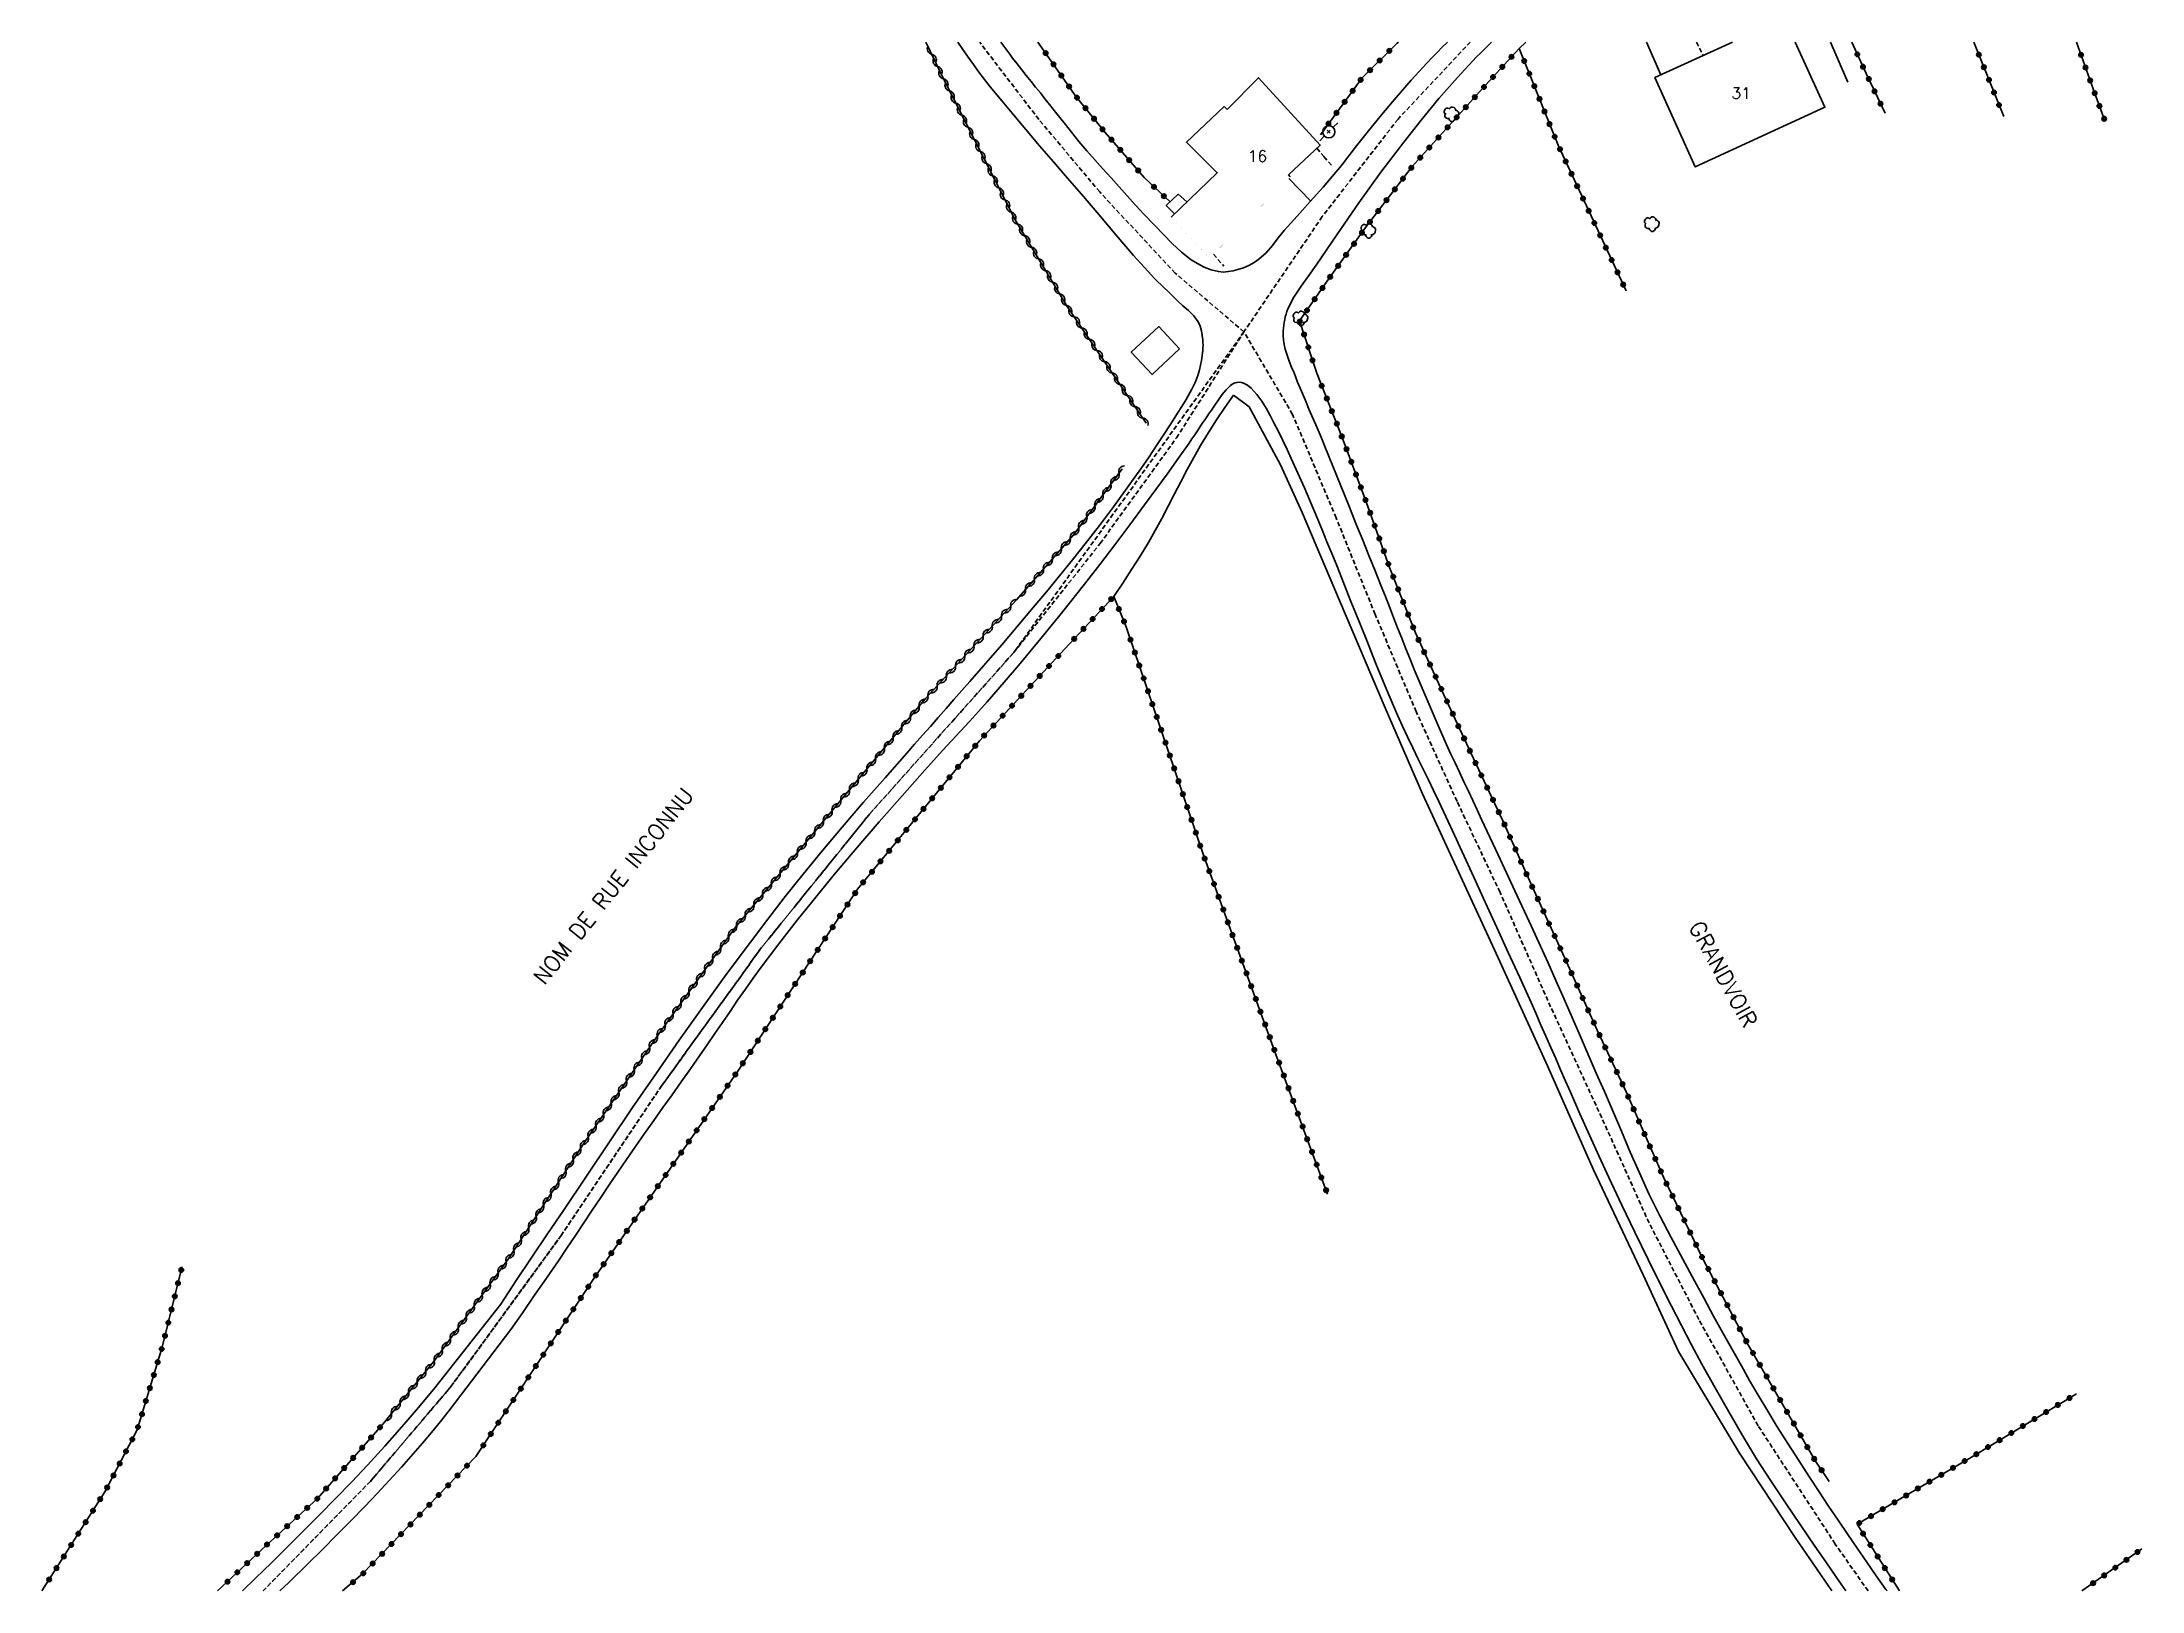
# Model space of a CAD drawing. Header units: millimetres. Extents: x 221515 to 222000, y 61000 to 61848.
# Drawn here: x 221705.3 to 221937.2, y 61000 to 61171 of the extents above; entities that cross this region are included whole.
import ezdxf
from ezdxf.enums import TextEntityAlignment as Align

# ---------------------------------------------------------------- set-up
doc = ezdxf.new("R2010")
doc.units = ezdxf.units.MM
doc.linetypes.add('DASHED', pattern=[0.75, 0.5, -0.25])
doc.layers.get('0').update_dxf_attribs({"linetype": 'CONTINUOUS'})
for name, color, linetype in [('W0001', 6, 'DASHED'), ('W0008', 7, 'CONTINUOUS'), ('W0017', 7, 'CONTINUOUS'), ('W0101', 7, 'CONTINUOUS'), ('W0104', 1, 'CONTINUOUS'), ('W0112', 1, 'DASHED'), ('W0211', 2, 'CONTINUOUS'), ('W0300', 7, 'CONTINUOUS'), ('W0310', 3, 'CONTINUOUS'), ('W0322', 7, 'CONTINUOUS'), ('W0323', 7, 'CONTINUOUS'), ('W0330', 7, 'CONTINUOUS'), ('W0473', 7, 'CONTINUOUS'), ('W0989', 7, 'CONTINUOUS'), ('W0991', 7, 'CONTINUOUS')]:
    doc.layers.add(name, color=color, linetype=linetype)
doc.styles.get("Standard").update_dxf_attribs({"font": 'romans.shx', "width": 0.85})

msp = doc.modelspace()

# ---------------------------------------------------------------- texts
at = {"layer": 'W0989'}
for s, rotation, p in [('NOM DE RUE INCONNU', 51.705, (221768.35, 61077.83)), ('GRANDVOIR', 298.6378, (221890.92, 61068.09))]:
    msp.add_text(s, height=1.75, rotation=rotation, dxfattribs=at).set_placement(p, align=Align.MIDDLE_CENTER)
at = {"layer": 'W0991'}
for s, p in [('31', (221892.89, 61165.36)), ('16', (221839.47, 61158.4))]:
    msp.add_text(s, height=1.25, dxfattribs=at).set_placement(p, align=Align.MIDDLE_CENTER)

# ---------------------------------------------------------------- blocks, each defined once
blk = doc.blocks.new('T473')
for p, q in [((-0.166667, 0.166667), (0.166667, -0.166667)), ((-0.166667, -0.166667), (0.166667, 0.166667)), ((0.500001, 0.500001), (1.000002, 1.000002)), ((-1.000002, -1.000002), (-0.500001, -0.500001))]:
    blk.add_line(p, q)
blk.add_ellipse((0, 0), major_axis=(0.471405, 0.471405), ratio=1, start_param=5.4977871438, end_param=11.780972451)
blk = doc.blocks.new('T300')
for p, q in [((-0.8, 0.51), (-0.86, 0.34)), ((-0.86, 0.34), (-0.86, 0.17)), ((-0.86, 0.17), (-0.74, 0.06)), ((-0.69, 0.63), (-0.8, 0.51)), ((-0.8, -0.06), (-0.74, 0.06)), ((-0.74, 0.06), (-0.69, 0.11)), ((-0.57, 0.69), (-0.69, 0.63)), ((-0.46, 0.69), (-0.57, 0.69)), ((-0.29, 0.63), (-0.46, 0.69)), ((-0.29, 0.63), (-0.17, 0.74)), ((-0.23, 0.57), (-0.29, 0.63)), ((-0.17, 0.74), (-0.06, 0.8)), ((-0.06, 0.8), (0.06, 0.8)), ((0.06, 0.8), (0.23, 0.74)), ((0.23, 0.74), (0.34, 0.63)), ((0.34, 0.63), (0.4, 0.51)), ((0.46, 0.46), (0.34, 0.46)), ((0.4, 0.51), (0.4, 0.46)), ((0.57, 0.4), (0.46, 0.46)), ((0.57, 0.4), (0.69, 0.29)), ((0.69, 0.29), (0.74, 0.17)), ((0.74, 0.06), (0.69, -0.17)), ((0.74, 0.17), (0.74, 0.06)), ((-0.8, -0.17), (-0.8, -0.06)), ((-0.8, -0.23), (-0.8, -0.17)), ((-0.74, -0.34), (-0.8, -0.23)), ((-0.69, -0.4), (-0.74, -0.34)), ((-0.51, -0.46), (-0.69, -0.4)), ((-0.4, -0.46), (-0.51, -0.46)), ((-0.4, -0.46), (-0.34, -0.46)), ((-0.34, -0.46), (-0.34, -0.4)), ((-0.34, -0.51), (-0.34, -0.46)), ((-0.29, -0.63), (-0.34, -0.51)), ((-0.17, -0.74), (-0.29, -0.63)), ((-0.06, -0.8), (-0.17, -0.74)), ((0.06, -0.8), (-0.06, -0.8)), ((0.17, -0.74), (0.06, -0.8)), ((0.23, -0.69), (0.17, -0.74)), ((0.29, -0.46), (0.23, -0.46)), ((0.29, -0.63), (0.23, -0.69)), ((0.46, -0.4), (0.29, -0.46)), ((0.34, -0.51), (0.29, -0.63)), ((0.34, -0.51), (0.34, -0.46)), ((0.57, -0.34), (0.46, -0.4)), ((0.63, -0.29), (0.57, -0.34)), ((0.69, -0.17), (0.63, -0.29))]:
    blk.add_line(p, q)
blk = doc.blocks.new('t323o')
at = {"color": 0, "linetype": 'Continuous'}
for radius in [0.25, 0.15]:
    blk.add_circle((0, 0), radius, dxfattribs=at)
blk = doc.blocks.new('t310o')
at = {"color": 0, "linetype": 'Continuous'}
for centre, start, end in [((-0.5, 0.38), 216.8699, 323.1304), ((0.5, -0.37), 36.8699, 143.1303)]:
    blk.add_arc(centre, 0.625, start, end, dxfattribs=at)
blk = doc.blocks.new('t322o')
at = {"color": 0, "linetype": 'Continuous'}
for radius in [0.25, 0.15]:
    blk.add_circle((0, 0), radius, dxfattribs=at)

# ---------------------------------------------------------------- linework, layer by layer
at = {"layer": 'W0001'}
for points in [[(221837.98, 61139), (221830.38, 61145.49), (221822.05, 61154.45), (221815.34, 61162.44), (221808.96, 61170.76), (221808.8, 61171)], [(221862.98, 61171), (221855, 61162.5), (221846.63, 61151.73), (221837.98, 61139)], [(221906.9, 61000), (221903.28, 61005.18), (221894.76, 61018.24), (221888.21, 61029.98), (221882.72, 61040.63), (221877.8, 61051.57), (221871.85, 61064.49), (221866.26, 61077.12), (221861.51, 61087.17), (221857, 61097.08), (221852.47, 61107.81), (221848.16, 61118.47), (221843.35, 61129.89), (221837.98, 61139)]]:
    msp.add_lwpolyline(points, dxfattribs=at)
msp.add_lwpolyline([(221729.66, 61000), (221741.51, 61012.1), (221750.44, 61022.6), (221762.57, 61039.23), (221773.69, 61055.79), (221784.68, 61070.99), (221796.64, 61085.77), (221812.57, 61103.61), (221822.09, 61115.63), (221830.52, 61127.29), (221837.98, 61139), (221812.57, 61103.61), (221796.64, 61085.77), (221784.68, 61070.99), (221773.69, 61055.79), (221762.57, 61039.23), (221750.44, 61022.6), (221741.51, 61012.1)], close=True, dxfattribs=at)
at = {"layer": 'W0008'}
for points in [[(221755.91, 61031.67), (221757.63, 61034.26), (221759.36, 61036.85), (221761.09, 61039.43), (221762.83, 61042.01), (221765.37, 61045.8), (221767.91, 61049.59), (221770.47, 61053.37), (221773.06, 61057.13), (221775.62, 61060.79), (221778.2, 61064.43), (221780.82, 61068.05), (221783.48, 61071.64), (221785.39, 61074.15), (221787.32, 61076.65), (221789.29, 61079.13), (221791.28, 61081.58), (221793.61, 61084.34), (221795.97, 61087.07), (221798.36, 61089.78), (221800.74, 61092.49), (221801.6, 61093.48), (221802.47, 61094.47), (221803.35, 61095.45), (221804.22, 61096.44), (221805.09, 61097.42), (221805.96, 61098.41), (221806.83, 61099.4), (221807.7, 61100.39), (221809.46, 61102.42), (221811.23, 61104.46), (221812.98, 61106.51), (221814.72, 61108.57), (221816.17, 61110.31), (221817.61, 61112.06), (221819.04, 61113.82), (221820.45, 61115.6), (221822.02, 61117.64), (221823.58, 61119.7), (221825.1, 61121.78), (221826.6, 61123.88), (221827.52, 61125.2), (221828.41, 61126.55), (221829.29, 61127.9), (221830.16, 61129.26), (221830.64, 61130.02), (221831.13, 61130.78), (221831.61, 61131.54), (221832.05, 61132.33), (221832.24, 61132.68), (221832.42, 61133.04), (221832.59, 61133.41), (221832.74, 61133.79), (221832.92, 61134.29), (221833.07, 61134.8), (221833.19, 61135.31), (221833.29, 61135.83), (221833.33, 61136.11), (221833.37, 61136.4), (221833.41, 61136.68), (221833.43, 61136.96), (221833.45, 61137.25), (221833.46, 61137.53), (221833.45, 61137.82), (221833.43, 61138.11), (221833.37, 61138.61), (221833.28, 61139.12), (221833.13, 61139.62), (221832.91, 61140.1), (221832.44, 61140.77), (221831.85, 61141.35), (221831.24, 61141.89), (221830.65, 61142.44), (221830.29, 61142.79), (221829.93, 61143.14), (221829.57, 61143.49), (221829.2, 61143.84), (221828.84, 61144.18), (221828.48, 61144.53), (221828.12, 61144.89), (221827.77, 61145.25), (221825.79, 61147.44), (221823.86, 61149.68), (221821.95, 61151.94), (221820.04, 61154.19), (221818.5, 61155.98), (221816.96, 61157.76), (221815.42, 61159.55), (221813.9, 61161.35), (221812.58, 61162.91), (221811.27, 61164.48), (221809.97, 61166.06), (221808.72, 61167.68), (221808.12, 61168.5), (221807.53, 61169.33), (221806.94, 61170.16), (221806.37, 61171)], [(221819.73, 61160.01), (221818.93, 61161.04), (221818.13, 61162.06), (221817.33, 61163.08), (221816.52, 61164.1), (221816.01, 61164.74), (221815.5, 61165.38), (221814.98, 61166.02), (221814.47, 61166.65), (221813.95, 61167.29), (221813.44, 61167.93), (221812.94, 61168.58), (221812.44, 61169.22), (221812.11, 61169.67), (221811.78, 61170.11), (221811.45, 61170.55), (221811.12, 61171)], [(221819.73, 61160.01), (221820.62, 61159), (221821.51, 61158), (221822.41, 61156.99), (221823.31, 61156), (221824.5, 61154.67), (221825.69, 61153.34), (221826.9, 61152.02), (221828.14, 61150.73), (221829.09, 61149.75), (221830.05, 61148.75), (221831.07, 61147.8), (221832.17, 61146.97), (221832.87, 61146.54), (221833.59, 61146.15), (221834.36, 61145.85), (221835.17, 61145.65), (221835.71, 61145.61), (221836.25, 61145.65), (221836.79, 61145.74), (221837.31, 61145.87), (221837.93, 61146.08), (221838.53, 61146.34), (221839.1, 61146.65), (221839.64, 61147.02), (221840.43, 61147.73), (221841.13, 61148.54), (221841.77, 61149.38), (221842.44, 61150.18), (221843.87, 61151.78), (221845.3, 61153.38), (221846.73, 61154.98), (221848.12, 61156.62), (221848.57, 61157.16), (221849, 61157.7), (221849.43, 61158.25), (221849.85, 61158.81), (221850.28, 61159.36), (221850.7, 61159.91), (221851.13, 61160.46), (221851.57, 61161), (221853.18, 61162.95), (221854.8, 61164.88), (221856.45, 61166.79), (221858.16, 61168.65), (221858.73, 61169.25), (221859.3, 61169.84), (221859.88, 61170.42), (221860.47, 61171)], [(221850.41, 61117.68), (221849.55, 61119.85), (221848.67, 61122.02), (221847.8, 61124.19), (221846.91, 61126.36), (221846.49, 61127.37), (221846.06, 61128.39), (221845.63, 61129.4), (221845.19, 61130.41), (221844.76, 61131.42), (221844.33, 61132.44), (221843.91, 61133.45), (221843.51, 61134.47), (221843.24, 61135.12), (221842.98, 61135.76), (221842.74, 61136.42), (221842.55, 61137.09), (221842.44, 61137.59), (221842.36, 61138.09), (221842.32, 61138.6), (221842.32, 61139.11), (221842.34, 61139.42), (221842.37, 61139.73), (221842.42, 61140.04), (221842.48, 61140.35), (221842.55, 61140.66), (221842.63, 61140.96), (221842.73, 61141.26), (221842.84, 61141.55), (221843.49, 61142.84), (221844.29, 61144.05), (221845.14, 61145.21), (221845.96, 61146.37), (221848.31, 61149.81), (221850.68, 61153.24), (221853.11, 61156.63), (221855.62, 61159.95), (221857.55, 61162.38), (221859.51, 61164.77), (221861.55, 61167.1), (221863.68, 61169.36), (221864.09, 61169.77), (221864.5, 61170.18), (221864.92, 61170.59), (221865.33, 61171)], [(221757.01, 61028.85), (221758.34, 61030.75), (221759.65, 61032.65), (221760.96, 61034.55), (221762.27, 61036.46), (221763.21, 61037.85), (221764.15, 61039.25), (221765.09, 61040.65), (221766.02, 61042.04), (221766.96, 61043.44), (221767.9, 61044.84), (221768.84, 61046.23), (221769.79, 61047.62), (221770.79, 61049.06), (221771.8, 61050.5), (221772.81, 61051.93), (221773.82, 61053.36), (221774.84, 61054.79), (221775.85, 61056.22), (221776.86, 61057.65), (221777.87, 61059.09), (221778.72, 61060.31), (221779.56, 61061.53), (221780.39, 61062.76), (221781.23, 61063.99), (221782.07, 61065.22), (221782.92, 61066.44), (221783.78, 61067.65), (221784.65, 61068.85), (221786.63, 61071.46), (221788.64, 61074.04), (221790.69, 61076.59), (221792.77, 61079.12), (221795.22, 61082.04), (221797.71, 61084.92), (221800.23, 61087.78), (221802.75, 61090.63), (221803.72, 61091.72), (221804.71, 61092.79), (221805.7, 61093.86), (221806.69, 61094.93), (221807.67, 61096), (221808.66, 61097.08), (221809.63, 61098.16), (221810.59, 61099.25), (221813.09, 61102.18), (221815.56, 61105.14), (221817.99, 61108.13), (221820.39, 61111.14), (221822.07, 61113.31), (221823.73, 61115.5), (221825.37, 61117.7), (221827.01, 61119.9), (221828.25, 61121.6), (221829.49, 61123.3), (221830.71, 61125.01), (221831.92, 61126.73), (221832.24, 61127.18), (221832.54, 61127.63), (221832.85, 61128.08), (221833.15, 61128.54), (221833.45, 61129), (221833.76, 61129.45), (221834.07, 61129.9), (221834.38, 61130.35), (221834.77, 61130.92), (221835.16, 61131.5), (221835.57, 61132.07), (221836.02, 61132.59), (221836.23, 61132.82), (221836.45, 61133.04), (221836.69, 61133.24), (221836.98, 61133.38), (221837.22, 61133.43), (221837.47, 61133.44), (221837.72, 61133.41), (221837.95, 61133.33), (221838.39, 61133.1), (221838.76, 61132.8), (221839.09, 61132.45), (221839.4, 61132.1), (221839.95, 61131.36), (221840.43, 61130.57), (221840.86, 61129.76), (221841.29, 61128.95), (221841.79, 61127.99), (221842.28, 61127.01), (221842.75, 61126.03), (221843.21, 61125.04), (221843.95, 61123.41), (221844.67, 61121.77), (221845.37, 61120.12), (221846.07, 61118.47), (221846.62, 61117.16), (221847.15, 61115.84), (221847.69, 61114.52), (221848.22, 61113.2), (221848.74, 61111.88), (221849.27, 61110.55), (221849.8, 61109.23), (221850.33, 61107.91), (221851.47, 61105.1), (221852.6, 61102.27), (221853.75, 61099.46), (221854.95, 61096.67), (221855.5, 61095.47), (221856.05, 61094.28), (221856.62, 61093.09), (221857.2, 61091.91), (221857.78, 61090.73), (221858.35, 61089.54), (221858.93, 61088.36), (221859.49, 61087.17), (221860.79, 61084.39), (221862.07, 61081.61), (221863.35, 61078.82), (221864.62, 61076.03), (221865.89, 61073.26), (221867.17, 61070.5), (221868.43, 61067.73), (221869.69, 61064.95), (221870.24, 61063.72), (221870.78, 61062.48), (221871.33, 61061.24), (221871.87, 61060), (221872.41, 61058.77), (221872.95, 61057.53), (221873.5, 61056.29), (221874.05, 61055.05), (221875.09, 61052.69), (221876.14, 61050.33), (221877.2, 61047.98), (221878.28, 61045.63), (221879.7, 61042.61), (221881.14, 61039.6), (221882.61, 61036.61), (221884.1, 61033.62), (221885.18, 61031.46), (221886.29, 61029.31), (221887.41, 61027.18), (221888.56, 61025.05), (221890.02, 61022.41), (221891.51, 61019.79), (221893.03, 61017.18), (221894.6, 61014.6), (221896.16, 61012.15), (221897.77, 61009.74), (221899.4, 61007.34), (221901.03, 61004.94), (221902.22, 61003.21), (221903.41, 61001.49), (221904.45, 61000)], [(221850.41, 61117.68), (221851.1, 61115.99), (221851.79, 61114.31), (221852.47, 61112.63), (221853.14, 61110.94), (221853.6, 61109.79), (221854.06, 61108.63), (221854.5, 61107.48), (221854.95, 61106.32), (221855.4, 61105.17), (221855.86, 61104.01), (221856.32, 61102.86), (221856.79, 61101.71), (221857.65, 61099.65), (221858.53, 61097.6), (221859.42, 61095.55), (221860.33, 61093.51), (221860.8, 61092.46), (221861.29, 61091.42), (221861.77, 61090.38), (221862.26, 61089.34), (221862.76, 61088.3), (221863.25, 61087.26), (221863.74, 61086.22), (221864.23, 61085.18), (221866.07, 61081.25), (221867.9, 61077.31), (221869.73, 61073.37), (221871.53, 61069.42), (221872.44, 61067.39), (221873.34, 61065.35), (221874.23, 61063.31), (221875.12, 61061.27), (221876.01, 61059.22), (221876.89, 61057.18), (221877.78, 61055.13), (221878.67, 61053.09), (221879.66, 61050.78), (221880.64, 61048.46), (221881.65, 61046.15), (221882.7, 61043.86), (221883.91, 61041.43), (221885.17, 61039.03), (221886.45, 61036.64), (221887.74, 61034.25), (221888.79, 61032.3), (221889.85, 61030.35), (221890.91, 61028.41), (221891.99, 61026.47), (221892.91, 61024.85), (221893.82, 61023.23), (221894.76, 61021.62), (221895.71, 61020.03), (221896.87, 61018.14), (221898.05, 61016.27), (221899.25, 61014.41), (221900.45, 61012.55), (221901.49, 61010.96), (221902.53, 61009.38), (221903.59, 61007.8), (221904.65, 61006.23), (221905.7, 61004.71), (221906.75, 61003.2), (221907.81, 61001.69), (221908.88, 61000.18), (221909, 61000)], [(221755.91, 61031.67), (221748.63, 61022.44)], [(221750.2, 61019.91), (221757.01, 61028.85)], [(221748.63, 61022.44), (221746.82, 61020.26), (221744.97, 61018.11), (221743.1, 61015.99), (221741.2, 61013.89), (221739.45, 61012.04), (221737.68, 61010.21), (221735.89, 61008.4), (221734.1, 61006.6), (221732.35, 61004.86), (221730.6, 61003.12), (221728.84, 61001.4), (221727.38, 61000)], [(221731.51, 61000), (221732.5, 61000.95), (221734.63, 61003.03), (221736.21, 61004.59), (221737.78, 61006.16), (221739.34, 61007.74), (221740.89, 61009.34), (221742.25, 61010.77), (221743.6, 61012.21), (221744.94, 61013.67), (221746.25, 61015.15), (221747.26, 61016.32), (221748.26, 61017.5), (221749.24, 61018.7), (221750.2, 61019.91)]]:
    msp.add_lwpolyline(points, dxfattribs=at)
at = {"layer": 'W0017'}
for points in [[(221882.45, 61171), (221884.03, 61167.38)], [(221902.75, 61171), (221903.45, 61169.35), (221904.68, 61166.55)], [(221842.92, 61155.94), (221845.33, 61153.46)]]:
    msp.add_lwpolyline(points, dxfattribs=at)
at = {"layer": 'W0101'}
for points in [[(221891.92, 61171), (221883.37, 61167.07), (221887.82, 61157.21), (221902.13, 61163.79), (221898.85, 61171)], [(221836.14, 61163.54), (221839.59, 61167.06), (221846.4, 61159.62), (221842.9, 61156.33)], [(221829.93, 61151.68), (221835.04, 61156.57), (221831.63, 61159.94), (221835.81, 61163.89)], [(221835.81, 61163.89), (221836.14, 61163.54)], [(221843.1, 61156.12), (221842.9, 61156.33)]]:
    msp.add_lwpolyline(points, dxfattribs=at)
at = {"layer": 'W0101', "const_width": 0.002}
for points in [[(221834.19, 61147.14), (221843.1, 61156.12)], [(221829.93, 61151.68), (221834.19, 61147.14)]]:
    msp.add_lwpolyline(points, dxfattribs=at)
at = {"layer": 'W0104'}
msp.add_lwpolyline([(221830.31, 61152.04), (221829.41, 61152.96), (221830.72, 61154.2), (221831.69, 61153.36)], dxfattribs=at)
msp.add_lwpolyline([(221830.87, 61137.11), (221827.83, 61134.29), (221825.54, 61136.77), (221828.58, 61139.59)], close=True, dxfattribs=at)
at = {"layer": 'W0112'}
for points in [[(221887.94, 61171), (221888.69, 61169.51)], [(221846.03, 61159.27), (221846.81, 61158.35), (221847.69, 61157.35)], [(221834.61, 61147.57), (221835.75, 61146.27)]]:
    msp.add_lwpolyline(points, dxfattribs=at)
at = {"layer": 'W0211'}
msp.add_lwpolyline([(221823.61, 61109.8), (221824.6, 61111.26), (221825.58, 61112.75), (221826.52, 61114.24), (221827.43, 61115.76), (221828.19, 61117.08), (221828.91, 61118.41), (221829.62, 61119.76), (221830.32, 61121.11), (221831.01, 61122.46), (221831.72, 61123.81), (221832.45, 61125.14), (221833.2, 61126.46), (221834.07, 61127.88), (221834.95, 61129.28), (221835.87, 61130.66), (221836.82, 61132.02)], dxfattribs=at)
at = {"layer": 'W0310'}
for points in [[(221802.87, 61171), (221804.76, 61167.01), (221812.7, 61151.37), (221818.45, 61141.82), (221827.17, 61128.93)], [(221868.38, 61170.29), (221869.1, 61171)], [(221812.87, 61109.43), (221819.19, 61116.62), (221824.54, 61123.87)], [(221812.87, 61109.43), (221802.82, 61098.51), (221792.59, 61086.24), (221781.82, 61073.29), (221773.35, 61061.51), (221765.13, 61049.49), (221756.79, 61036.74), (221748.48, 61025.29), (221742.9, 61018.43)]]:
    msp.add_lwpolyline(points, dxfattribs=at)
at = {"layer": 'W0322'}
for points in [[(221826.96, 61156.06), (221822.65, 61161.02), (221819.46, 61164.95), (221815.23, 61171)], [(221855.05, 61171), (221854.9, 61170.88), (221851.03, 61167.03), (221846.43, 61160.77)], [(221829.82, 61153.35), (221826.96, 61156.06)], [(221818.22, 61104.01), (221823.61, 61109.8)], [(221753.16, 61014.83), (221766.1, 61034.39), (221782.01, 61057.29), (221795.31, 61077.47), (221808.77, 61093.87), (221818.22, 61104.01)], [(221738.45, 61000), (221740.66, 61001.88), (221753.16, 61014.83)]]:
    msp.add_lwpolyline(points, dxfattribs=at)
at = {"layer": 'W0323'}
for points in [[(221905.1, 61171), (221906.69, 61167.52), (221908.78, 61163.15)], [(221921.88, 61162.76), (221918.57, 61171)], [(221933.01, 61162.42), (221931.95, 61165.32), (221929.91, 61171)], [(221846.02, 61134.44), (221844.13, 61140.22), (221847.15, 61144.58), (221851.41, 61150.51), (221856.57, 61157.26), (221865.04, 61166.64), (221868.38, 61170.29)], [(221880.18, 61143.54), (221877.61, 61149.04), (221872.67, 61159.62), (221868.38, 61170.29)], [(221846.02, 61134.44), (221848.83, 61127.34), (221851.49, 61120.23), (221854.07, 61112.98), (221856.91, 61105.78), (221860.07, 61098.94), (221863.32, 61091.9), (221866.58, 61085.01), (221869.66, 61078.09), (221873.92, 61068.73), (221876.99, 61061.91), (221880.18, 61055.09), (221884.3, 61045.67), (221888.67, 61036.66), (221893.55, 61027.37), (221901.11, 61014.32), (221902.6, 61012.1)], [(221824.98, 61106.44), (221823.61, 61109.8)], [(221824.98, 61106.44), (221833.46, 61081.36), (221841.52, 61059.24), (221847.21, 61043.81)], [(221705.25, 61000), (221712.2, 61010.94), (221715.76, 61017.78), (221718.53, 61026.9), (221720.63, 61035.42), (221720.69, 61035.78)], [(221910.37, 61000), (221905.7, 61007.36), (221911.58, 61010.83), (221918.33, 61014.79), (221929.91, 61021.78)], [(221742.9, 61018.43), (221735.66, 61010.2), (221729.99, 61005.03), (221724.64, 61000)], [(221930.52, 61000), (221937.15, 61004.65)]]:
    msp.add_lwpolyline(points, dxfattribs=at)
at = {"layer": 'W0330'}
msp.add_lwpolyline([(221902.89, 61000), (221898.84, 61005.92), (221892.72, 61015.21), (221885.96, 61026.43), (221882.08, 61034.92), (221876.58, 61046.49), (221871.52, 61057.96), (221865.65, 61070.79), (221857.71, 61088.02), (221853.56, 61097.49), (221848.53, 61109.36), (221844.42, 61119.05), (221842.02, 61124.34), (221838.55, 61130.72), (221836.82, 61132.02)], dxfattribs=at)

# ---------------------------------------------------------------- block references
at = {"layer": 'W0300'}
for p in [(221860.96, 61163.02), (221851.77, 61150.16), (221883.08, 61150.89), (221844.28, 61140.48)]:
    msp.add_blockref('T300', p, dxfattribs=at)
at = {"layer": 'W0310'}
for p, rotation in [((221803.51, 61169.64), 295.3129426654339), ((221804.15, 61168.29), 295.3129426654339), ((221804.79, 61166.93), 296.9346585393771), ((221805.47, 61165.6), 296.9346585393771), ((221806.15, 61164.26), 296.9346585393771), ((221806.83, 61162.92), 296.9346585393771), ((221807.51, 61161.58), 296.9346585393771), ((221808.19, 61160.25), 296.9346585393771), ((221808.87, 61158.91), 296.9346585393771), ((221809.55, 61157.57), 296.9346585393771), ((221810.23, 61156.23), 296.9346585393771), ((221810.91, 61154.9), 296.9346585393771), ((221811.59, 61153.56), 296.9346585393771), ((221812.27, 61152.22), 296.9346585393771), ((221812.98, 61150.9), 301.0589585150544), ((221813.76, 61149.62), 301.0589585150544), ((221814.53, 61148.33), 301.0589585150544), ((221815.3, 61147.05), 301.0589585150544), ((221816.08, 61145.76), 301.0589585150544), ((221816.85, 61144.48), 301.0589585150544), ((221817.63, 61143.19), 301.0589585150544), ((221818.4, 61141.91), 301.0589585150544), ((221819.24, 61140.66), 304.088317225705), ((221820.08, 61139.42), 304.088317225705), ((221820.92, 61138.18), 304.088317225705), ((221821.76, 61136.94), 304.088317225705), ((221822.6, 61135.7), 304.088317225705), ((221823.44, 61134.45), 304.088317225705), ((221824.28, 61133.21), 304.088317225705), ((221825.12, 61131.97), 304.088317225705), ((221825.96, 61130.73), 304.088317225705), ((221826.8, 61129.48), 304.088317225705), ((221823.3, 61122.19), 53.58303404020091), ((221824.19, 61123.4), 53.58303404020091), ((221821.52, 61119.78), 53.58303404020091), ((221822.41, 61120.99), 53.58303404020091), ((221819.74, 61117.37), 53.58303404020091), ((221820.63, 61118.57), 53.58303404020091), ((221817.82, 61115.06), 48.6705486327421), ((221818.81, 61116.19), 48.6705486327421), ((221815.84, 61112.81), 48.6705486327421), ((221816.83, 61113.94), 48.6705486327421), ((221813.86, 61110.56), 48.6705486327421), ((221814.85, 61111.68), 48.6705486327421), ((221811.21, 61107.63), 227.4084458527547), ((221812.22, 61108.73), 227.4084458527547), ((221809.18, 61105.42), 227.4084458527547), ((221810.19, 61106.52), 227.4084458527547), ((221807.15, 61103.21), 227.4084458527547), ((221808.16, 61104.31), 227.4084458527547), ((221805.12, 61101), 227.4084458527547), ((221806.13, 61102.1), 227.4084458527547), ((221803.08, 61098.79), 227.4084458527547), ((221804.1, 61099.9), 227.4084458527547), ((221801.15, 61096.5), 230.1567805361059), ((221802.11, 61097.65), 230.1567805361059), ((221799.23, 61094.2), 230.1567805361059), ((221800.19, 61095.35), 230.1567805361059), ((221797.3, 61091.89), 230.1567805361059), ((221798.27, 61093.04), 230.1567805361059), ((221795.38, 61089.59), 230.1567805361059), ((221796.34, 61090.74), 230.1567805361059), ((221793.46, 61087.29), 230.1567805361059), ((221794.42, 61088.44), 230.1567805361059), ((221791.54, 61084.98), 230.2576033749335), ((221792.5, 61086.13), 230.2576033749335), ((221789.62, 61082.67), 230.2576033749335), ((221790.58, 61083.83), 230.2576033749335), ((221787.7, 61080.37), 230.2576033749335), ((221788.66, 61081.52), 230.2576033749335), ((221785.79, 61078.06), 230.2576033749335), ((221786.75, 61079.21), 230.2576033749335), ((221783.87, 61075.75), 230.2576033749335), ((221784.83, 61076.91), 230.2576033749335), ((221781.95, 61073.45), 230.2576033749335), ((221782.91, 61074.6), 230.2576033749335), ((221780.19, 61071.02), 234.2809823576918), ((221781.06, 61072.24), 234.2809823576918), ((221778.44, 61068.58), 234.2809823576918), ((221779.31, 61069.8), 234.2809823576918), ((221776.69, 61066.15), 234.2809823576918), ((221777.56, 61067.37), 234.2809823576918), ((221774.93, 61063.71), 234.2809823576918), ((221775.81, 61064.93), 234.2809823576918), ((221773.19, 61061.27), 235.614870460121), ((221774.06, 61062.5), 234.2809823576918), ((221771.49, 61058.8), 235.614870460121), ((221772.34, 61060.04), 235.614870460121), ((221770.65, 61057.56), 235.614870460121), ((221768.95, 61055.08), 235.614870460121), ((221769.8, 61056.32), 235.614870460121), ((221767.26, 61052.61), 235.614870460121), ((221768.11, 61053.85), 235.614870460121), ((221765.56, 61050.13), 235.614870460121), ((221766.41, 61051.37), 235.614870460121), ((221763.91, 61047.63), 236.8408587237905), ((221764.73, 61048.89), 236.8408587237905), ((221762.27, 61045.12), 236.8408587237905), ((221763.09, 61046.37), 236.8408587237905), ((221760.63, 61042.61), 236.8408587237905), ((221761.45, 61043.86), 236.8408587237905), ((221759.81, 61041.35), 236.8408587237905), ((221758.17, 61038.84), 236.8408587237905), ((221758.99, 61040.1), 236.8408587237905), ((221756.5, 61036.34), 234.0155062057047), ((221757.35, 61037.58), 236.8408587237905), ((221754.74, 61033.91), 234.0155062057047), ((221755.62, 61035.13), 234.0155062057047), ((221752.98, 61031.49), 234.0155062057047), ((221753.86, 61032.7), 234.0155062057047), ((221751.22, 61029.06), 234.0155062057047), ((221752.1, 61030.27), 234.0155062057047), ((221749.45, 61026.63), 234.0155062057047), ((221750.34, 61027.85), 234.0155062057047), ((221747.63, 61024.25), 230.8373171990057), ((221748.57, 61025.42), 234.0155062057047), ((221745.74, 61021.92), 230.8373171990057), ((221746.69, 61023.09), 230.8373171990057), ((221743.84, 61019.6), 230.8373171990057), ((221744.79, 61020.76), 230.8373171990057)]:
    msp.add_blockref('t310o', p, dxfattribs=dict(at, rotation=rotation))
at = {"layer": 'W0322'}
for p, rotation in [((221816.09, 61169.77), 124.9550504866685), ((221816.95, 61168.54), 124.9550504866685), ((221852.97, 61168.96), 224.8291900161673), ((221854.03, 61170.02), 224.8291900161673), ((221817.81, 61167.31), 124.9550504866685), ((221818.67, 61166.08), 124.9550504866685), ((221850.87, 61166.82), 233.7100650655073), ((221851.91, 61167.9), 224.8291900161673), ((221819.54, 61164.86), 129.0713656429979), ((221820.48, 61163.69), 129.0713656429979), ((221849.1, 61164.4), 233.7100650655073), ((221849.99, 61165.61), 233.7100650655073), ((221821.43, 61162.53), 129.0713656429979), ((221822.37, 61161.36), 129.0713656429979), ((221847.32, 61161.98), 233.7100650655073), ((221848.21, 61163.19), 233.7100650655073), ((221823.35, 61160.22), 130.9538999668245), ((221824.33, 61159.09), 130.9538999668245), ((221825.31, 61157.96), 130.9538999668245), ((221826.3, 61156.82), 130.9538999668245), ((221828.05, 61155.02), 136.5654065809963), ((221829.14, 61153.99), 136.5654065809963), ((221822.3, 61108.4), 47.07409941251235), ((221823.32, 61109.5), 47.07409941251235), ((221820.26, 61106.21), 47.07409941251235), ((221821.28, 61107.3), 47.07409941251235), ((221819.24, 61105.11), 47.07409941251235), ((221816.46, 61102.12), 47.0287184740363), ((221817.48, 61103.22), 47.0287184740363), ((221813.39, 61098.83), 47.0287184740363), ((221814.41, 61099.93), 47.0287184740363), ((221815.43, 61101.02), 47.0287184740363), ((221811.34, 61096.63), 47.0287184740363), ((221812.37, 61097.73), 47.0287184740363), ((221809.3, 61094.44), 47.0287184740363), ((221810.32, 61095.54), 47.0287184740363), ((221807.36, 61092.15), 50.63780393058093), ((221808.31, 61093.31), 50.63780393058093), ((221805.46, 61089.83), 50.63780393058093), ((221806.41, 61090.99), 50.63780393058093), ((221803.56, 61087.51), 50.63780393058093), ((221804.51, 61088.67), 50.63780393058093), ((221801.65, 61085.19), 50.63780393058093), ((221802.6, 61086.35), 50.63780393058093), ((221799.75, 61082.87), 50.63780393058093), ((221800.7, 61084.03), 50.63780393058093), ((221797.85, 61080.55), 50.63780393058093), ((221798.8, 61081.71), 50.63780393058093), ((221795.94, 61078.23), 50.63780393058093), ((221796.9, 61079.39), 50.63780393058093), ((221794.21, 61075.79), 56.60118531915937), ((221795.04, 61077.04), 56.60118531915937), ((221792.56, 61073.29), 56.60118531915937), ((221793.38, 61074.54), 56.60118531915937), ((221791.73, 61072.03), 56.60118531915937), ((221790.08, 61069.53), 56.60118531915937), ((221790.91, 61070.78), 56.60118531915937), ((221788.43, 61067.03), 56.60118531915937), ((221789.26, 61068.28), 56.60118531915937), ((221786.78, 61064.52), 56.60118531915937), ((221787.6, 61065.77), 56.60118531915937), ((221785.13, 61062.02), 56.60118531915937), ((221785.95, 61063.27), 56.60118531915937), ((221783.48, 61059.51), 56.60118531915937), ((221784.3, 61060.76), 56.60118531915937), ((221781.82, 61057.01), 55.21321281267458), ((221782.65, 61058.26), 56.60118531915937), ((221780.96, 61055.78), 55.21321281267458), ((221779.25, 61053.32), 55.21321281267458), ((221780.11, 61054.55), 55.21321281267458), ((221777.54, 61050.85), 55.21321281267458), ((221778.39, 61052.08), 55.21321281267458), ((221775.83, 61048.39), 55.21321281267458), ((221776.68, 61049.62), 55.21321281267458), ((221774.12, 61045.92), 55.21321281267458), ((221774.97, 61047.16), 55.21321281267458), ((221772.4, 61043.46), 55.21321281267458), ((221773.26, 61044.69), 55.21321281267458), ((221770.69, 61041), 55.21321281267458), ((221771.55, 61042.23), 55.21321281267458), ((221768.98, 61038.53), 55.21321281267458), ((221769.84, 61039.76), 55.21321281267458), ((221768.12, 61037.3), 55.21321281267458), ((221766.41, 61034.84), 55.21321281267458), ((221767.27, 61036.07), 55.21321281267458), ((221764.75, 61032.34), 56.49759578850062), ((221765.58, 61033.59), 56.49759578850062), ((221763.09, 61029.84), 56.49759578850062), ((221763.92, 61031.09), 56.49759578850062), ((221761.44, 61027.34), 56.49759578850062), ((221762.26, 61028.59), 56.49759578850062), ((221759.78, 61024.84), 56.49759578850062), ((221760.61, 61026.09), 56.49759578850062), ((221758.12, 61022.34), 56.49759578850062), ((221758.95, 61023.59), 56.49759578850062), ((221757.3, 61021.08), 56.49759578850062), ((221755.64, 61018.58), 56.49759578850062), ((221756.47, 61019.83), 56.49759578850062), ((221753.98, 61016.08), 56.49759578850062), ((221754.81, 61017.33), 56.49759578850062), ((221752.19, 61013.83), 46.02885828555814), ((221749.06, 61010.59), 46.02885828555814), ((221750.1, 61011.67), 46.02885828555814), ((221751.14, 61012.75), 46.02885828555814), ((221746.98, 61008.43), 46.02885828555814), ((221748.02, 61009.51), 46.02885828555814), ((221744.9, 61006.27), 46.02885828555814), ((221745.94, 61007.35), 46.02885828555814), ((221742.81, 61004.11), 46.02885828555814), ((221743.85, 61005.19), 46.02885828555814), ((221740.73, 61001.95), 46.02885828555814), ((221741.77, 61003.03), 46.02885828555814), ((221739.59, 61000.97), 40.37621528854746)]:
    msp.add_blockref('t322o', p, dxfattribs=dict(at, rotation=rotation))
at = {"layer": 'W0323'}
for p, rotation in [((221867.52, 61169.36), 47.5642586645313), ((221868.93, 61168.9), 111.9096088251702), ((221905.72, 61169.64), 294.5243597732801), ((221919.13, 61169.61), 111.8491008482025), ((221930.42, 61169.59), 109.715712826696), ((221864.49, 61166.03), 47.95414602374205), ((221865.49, 61167.14), 47.5642586645313), ((221866.51, 61168.25), 47.5642586645313), ((221869.49, 61167.51), 111.9096088251702), ((221870.05, 61166.12), 111.9096088251702), ((221906.34, 61168.27), 294.5243597732801), ((221906.98, 61166.91), 295.529638824862), ((221919.69, 61168.22), 111.8491008482025), ((221920.25, 61166.82), 111.8491008482025), ((221930.92, 61168.18), 109.715712826696), ((221931.43, 61166.76), 109.715712826696), ((221862.48, 61163.8), 47.95414602374205), ((221863.48, 61164.92), 47.95414602374205), ((221870.61, 61164.73), 111.9096088251702), ((221907.62, 61165.56), 295.529638824862), ((221908.27, 61164.2), 295.529638824862), ((221920.81, 61165.43), 111.8491008482025), ((221921.36, 61164.04), 111.8491008482025), ((221931.93, 61165.35), 109.715712826696), ((221932.45, 61163.94), 110.1022966170018), ((221860.47, 61161.58), 47.95414602374205), ((221861.47, 61162.69), 47.95414602374205), ((221871.17, 61163.33), 111.9096088251702), ((221871.73, 61161.94), 111.9096088251702), ((221932.97, 61162.53), 110.1022966170018), ((221858.46, 61159.35), 47.95414602374205), ((221859.46, 61160.46), 47.95414602374205), ((221872.29, 61160.55), 111.9096088251702), ((221872.88, 61159.17), 115.0260859010047), ((221856.46, 61157.11), 52.56469295376748), ((221857.45, 61158.23), 47.95414602374205), ((221873.51, 61157.81), 115.0260859010047), ((221854.64, 61154.73), 52.56469295376748), ((221855.55, 61155.92), 52.56469295376748), ((221874.15, 61156.45), 115.0260859010047), ((221874.78, 61155.09), 115.0260859010047), ((221852.81, 61152.35), 52.56469295376748), ((221853.73, 61153.54), 52.56469295376748), ((221875.42, 61153.73), 115.0260859010047), ((221876.05, 61152.37), 115.0260859010047), ((221851.01, 61149.95), 54.34744269202142), ((221851.9, 61151.15), 52.56469295376748), ((221876.68, 61151.02), 115.0260859010047), ((221849.26, 61147.51), 54.34744269202142), ((221850.13, 61148.73), 54.34744269202142), ((221877.32, 61149.66), 115.0260859010047), ((221877.95, 61148.3), 115.063934957093), ((221848.38, 61146.29), 54.34744269202142), ((221878.59, 61146.94), 115.063934957093), ((221879.23, 61145.58), 115.063934957093), ((221846.65, 61143.85), 55.25495810121321), ((221847.51, 61145.08), 54.34744269202142), ((221879.86, 61144.22), 115.063934957093), ((221844.94, 61141.38), 55.25495810121321), ((221845.79, 61142.62), 55.25495810121321), ((221844.16, 61140.14), 108.0807060377844), ((221844.62, 61138.71), 108.0807060377844), ((221845.09, 61137.29), 108.0807060377844), ((221845.56, 61135.86), 108.0807060377844), ((221846.57, 61133.04), 291.5993800713999), ((221847.13, 61131.65), 291.5993800713999), ((221847.68, 61130.25), 291.5993800713999), ((221848.23, 61128.86), 291.5993800713999), ((221848.78, 61127.46), 291.5993800713999), ((221849.31, 61126.06), 290.506532653021), ((221849.84, 61124.65), 290.506532653021), ((221850.36, 61123.25), 290.506532653021), ((221850.89, 61121.84), 290.506532653021), ((221851.41, 61120.44), 290.506532653021), ((221851.92, 61119.03), 289.6137854348607), ((221852.42, 61117.61), 289.6137854348607), ((221852.93, 61116.2), 289.6137854348607), ((221853.43, 61114.79), 289.6137854348607), ((221853.93, 61113.38), 289.6137854348607), ((221854.47, 61111.97), 291.4863966103264), ((221855.02, 61110.58), 291.4863966103264), ((221824.17, 61108.41), 112.26693294038), ((221855.57, 61109.18), 291.4863966103264), ((221824.74, 61107.03), 112.26693294038), ((221856.12, 61107.79), 291.4863966103264), ((221856.67, 61106.39), 291.4863966103264), ((221825.46, 61105.02), 288.686085423397), ((221825.94, 61103.6), 288.686085423397), ((221857.26, 61105.01), 294.7942467682656), ((221857.89, 61103.65), 294.7942467682656), ((221826.42, 61102.18), 288.686085423397), ((221858.52, 61102.29), 294.7942467682656), ((221826.9, 61100.76), 288.686085423397), ((221827.38, 61099.34), 288.686085423397), ((221859.15, 61100.93), 294.7942467682656), ((221859.78, 61099.57), 294.7942467682656), ((221827.87, 61097.91), 288.686085423397), ((221828.35, 61096.49), 288.686085423397), ((221860.41, 61098.21), 294.8071309327581), ((221861.04, 61096.84), 294.8071309327581), ((221828.83, 61095.07), 288.686085423397), ((221861.66, 61095.48), 294.8071309327581), ((221862.29, 61094.12), 294.8071309327581), ((221829.31, 61093.65), 288.686085423397), ((221829.79, 61092.23), 288.686085423397), ((221862.92, 61092.76), 294.8071309327581), ((221830.27, 61090.81), 288.686085423397), ((221863.56, 61091.4), 295.2928435955534), ((221864.2, 61090.04), 295.2928435955534), ((221830.75, 61089.39), 288.686085423397), ((221831.23, 61087.97), 288.686085423397), ((221864.84, 61088.69), 295.2928435955534), ((221865.48, 61087.33), 295.2928435955534), ((221831.71, 61086.55), 288.686085423397), ((221832.19, 61085.13), 288.686085423397), ((221866.12, 61085.98), 295.2928435955534), ((221832.67, 61083.71), 288.686085423397), ((221866.75, 61084.62), 293.9985592866391), ((221867.36, 61083.24), 293.9985592866391), ((221833.15, 61082.28), 288.686085423397), ((221833.64, 61080.87), 290.0132638344878), ((221867.97, 61081.87), 293.9985592866391), ((221868.58, 61080.5), 293.9985592866391), ((221834.16, 61079.46), 290.0132638344878), ((221834.67, 61078.05), 290.0132638344878), ((221869.19, 61079.13), 293.9985592866391), ((221835.18, 61076.64), 290.0132638344878), ((221869.81, 61077.76), 294.4969701302485), ((221870.43, 61076.4), 294.4969701302485), ((221835.7, 61075.23), 290.0132638344878), ((221836.21, 61073.82), 290.0132638344878), ((221871.05, 61075.03), 294.4969701302485), ((221871.67, 61073.67), 294.4969701302485), ((221836.72, 61072.41), 290.0132638344878), ((221837.24, 61071), 290.0132638344878), ((221872.29, 61072.31), 294.4969701302485), ((221872.92, 61070.94), 294.4969701302485), ((221837.75, 61069.59), 290.0132638344878), ((221873.54, 61069.58), 294.4969701302485), ((221838.26, 61068.18), 290.0132638344878), ((221838.78, 61066.77), 290.0132638344878), ((221874.16, 61068.21), 294.1928037580557), ((221874.77, 61066.84), 294.1928037580557), ((221839.29, 61065.36), 290.0132638344878), ((221875.39, 61065.47), 294.1928037580557), ((221876, 61064.1), 294.1928037580557), ((221839.8, 61063.95), 290.0132638344878), ((221840.32, 61062.54), 290.0132638344878), ((221876.62, 61062.74), 294.1928037580557), ((221840.83, 61061.14), 290.0132638344878), ((221841.34, 61059.73), 290.0132638344878), ((221877.24, 61061.37), 295.096948878637), ((221877.88, 61060.01), 295.096948878637), ((221841.86, 61058.32), 290.2404935624919), ((221878.51, 61058.65), 295.096948878637), ((221879.15, 61057.3), 295.096948878637), ((221842.38, 61056.91), 290.2404935624919), ((221842.9, 61055.5), 290.2404935624919), ((221879.78, 61055.94), 295.096948878637), ((221843.42, 61054.1), 290.2404935624919), ((221843.94, 61052.69), 290.2404935624919), ((221880.41, 61054.57), 293.6300154700718), ((221881.01, 61053.2), 293.6300154700718), ((221844.46, 61051.28), 290.2404935624919), ((221881.61, 61051.83), 293.6300154700718), ((221882.21, 61050.45), 293.6300154700718), ((221844.97, 61049.87), 290.2404935624919), ((221845.49, 61048.47), 290.2404935624919), ((221882.81, 61049.08), 293.6300154700718), ((221846.01, 61047.06), 290.2404935624919), ((221846.53, 61045.65), 290.2404935624919), ((221883.41, 61047.7), 293.6300154700718), ((221884.01, 61046.33), 293.6300154700718), ((221847.05, 61044.24), 290.2404935624919), ((221884.64, 61044.97), 295.8789989426542), ((221885.3, 61043.62), 295.8789989426542), ((221885.95, 61042.27), 295.8789989426542), ((221886.61, 61040.92), 295.8789989426542), ((221887.26, 61039.57), 295.8789989426542), ((221887.92, 61038.22), 295.8789989426542), ((221888.57, 61036.87), 295.8789989426542), ((221720.27, 61033.99), 76.15553422034743), ((221720.63, 61035.44), 79.6054547015054), ((221889.26, 61035.54), 297.724726385576), ((221889.96, 61034.21), 297.724726385576), ((221719.91, 61032.53), 76.15553422034743), ((221890.66, 61032.88), 297.724726385576), ((221891.36, 61031.55), 297.724726385576), ((221719.2, 61029.62), 76.15553422034743), ((221719.56, 61031.07), 76.15553422034743), ((221892.05, 61030.23), 297.724726385576), ((221718.84, 61028.16), 76.15553422034743), ((221892.75, 61028.9), 297.724726385576), ((221893.45, 61027.57), 297.724726385576), ((221718.03, 61025.27), 73.09698406098762), ((221718.47, 61026.71), 73.09698406098762), ((221894.19, 61026.27), 300.0587191869116), ((221894.94, 61024.97), 300.0587191869116), ((221717.16, 61022.4), 73.09698406098762), ((221717.6, 61023.84), 73.09698406098762), ((221895.7, 61023.67), 300.0587191869116), ((221896.45, 61022.37), 300.0587191869116), ((221716.72, 61020.97), 73.09698406098762), ((221897.2, 61021.08), 300.0587191869116), ((221927.85, 61020.54), 31.10769175975219), ((221929.14, 61021.31), 31.10769175975219), ((221715.85, 61018.1), 73.09698406098762), ((221716.29, 61019.53), 73.09698406098762), ((221742.58, 61018.07), 228.7059010660704), ((221897.95, 61019.78), 300.0587191869116), ((221898.7, 61018.48), 300.0587191869116), ((221924, 61018.21), 31.10769175975219), ((221925.29, 61018.99), 31.10769175975219), ((221926.57, 61019.76), 31.10769175975219), ((221714.52, 61015.41), 62.50447272687195), ((221715.22, 61016.74), 62.50447272687195), ((221740.6, 61015.82), 228.7059010660704), ((221741.59, 61016.95), 228.7059010660704), ((221899.45, 61017.18), 300.0587191869116), ((221900.2, 61015.88), 300.0587191869116), ((221920.15, 61015.89), 31.10769175975219), ((221921.43, 61016.66), 31.10769175975219), ((221922.72, 61017.44), 31.10769175975219), ((221713.83, 61014.08), 62.50447272687195), ((221738.62, 61013.57), 228.7059010660704), ((221739.61, 61014.69), 228.7059010660704), ((221900.95, 61014.58), 300.0587191869116), ((221901.77, 61013.33), 303.8861630811357), ((221916.28, 61013.59), 30.43289500680485), ((221917.57, 61014.35), 30.43289500680485), ((221918.86, 61015.11), 31.10769175975219), ((221712.45, 61011.42), 62.50447272687195), ((221713.14, 61012.75), 62.50447272687195), ((221736.64, 61011.31), 228.7059010660704), ((221737.63, 61012.44), 228.7059010660704), ((221912.4, 61011.31), 30.43289500680485), ((221913.69, 61012.07), 30.43289500680485), ((221914.99, 61012.83), 30.43289500680485), ((221710.88, 61008.86), 57.59359960487438), ((221711.68, 61010.13), 57.59359960487438), ((221734.54, 61009.18), 222.3068323329465), ((221735.65, 61010.19), 222.3068323329465), ((221908.52, 61009.03), 30.47873514315265), ((221909.82, 61009.79), 30.47873514315265), ((221911.11, 61010.55), 30.47873514315265), ((221709.27, 61006.33), 57.59359960487438), ((221710.07, 61007.6), 57.59359960487438), ((221731.21, 61006.15), 222.3068323329465), ((221732.32, 61007.16), 222.3068323329465), ((221733.43, 61008.17), 222.3068323329465), ((221905.94, 61007.5), 30.47873514315265), ((221906.35, 61006.33), 122.3970764611722), ((221907.23, 61008.27), 30.47873514315265), ((221707.66, 61003.8), 57.59359960487438), ((221708.47, 61005.07), 57.59359960487438), ((221729.01, 61004.11), 223.2554901584532), ((221730.1, 61005.14), 222.3068323329465), ((221907.15, 61005.07), 122.3970764611722), ((221907.96, 61003.8), 122.3970764611722), ((221936.66, 61004.3), 35.02697091151686), ((221706.86, 61002.53), 57.59359960487438), ((221726.82, 61002.06), 223.2554901584532), ((221727.91, 61003.08), 223.2554901584532), ((221908.76, 61002.53), 122.3970764611722), ((221932.98, 61001.72), 35.02697091151686), ((221934.21, 61002.58), 35.02697091151686), ((221935.43, 61003.44), 35.02697091151686), ((221706.05, 61001.27), 57.59359960487438), ((221725.73, 61001.03), 223.2554901584532), ((221909.56, 61001.27), 122.3970764611722), ((221931.75, 61000.86), 35.02697091151686)]:
    msp.add_blockref('t323o', p, dxfattribs=dict(at, rotation=rotation))
at = {"layer": 'W0473'}
msp.add_blockref('T473', (221847.35, 61161.09), dxfattribs=at)

msp.set_redraw_order([(e.dxf.handle, doc.entitydb.next_handle()) for e in msp.query("TEXT MTEXT ATTDEF DIMENSION ARC_DIMENSION")])  # texts and dimensions are drawn at this point

doc.saveas('drawing.dxf')
